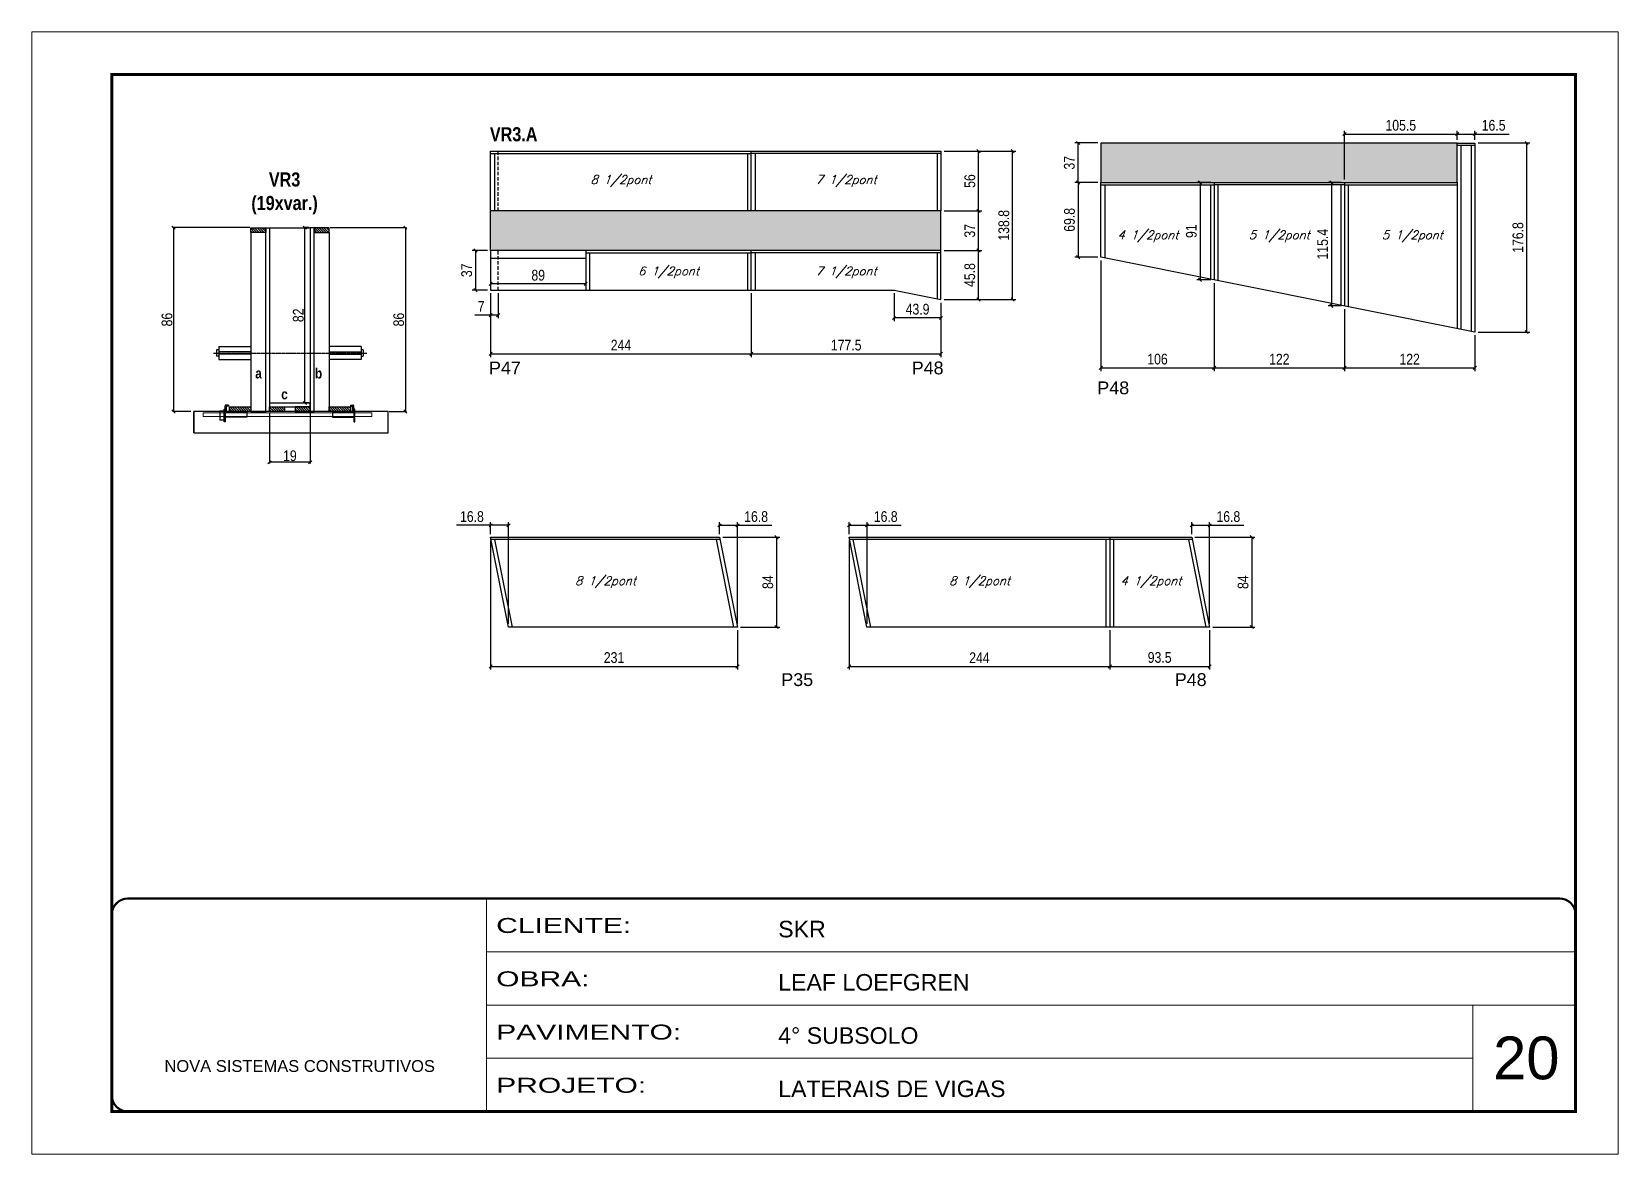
# Model space of a CAD drawing. Extents: x 3309 to 9590, y -2522 to 14608.
# Drawn here: x 8078 to 9563, y 8964 to 10014 of the extents above; entities that cross this region are included whole.
import ezdxf

# ---------------------------------------------------------------- set-up
doc = ezdxf.new("R2010")
doc.units = 0
for name, pattern in [('CONTINUO', [0]), ('DASHED', [0.75, 0.5, -0.25]), ('HIDDEN', [0.375, 0.25, -0.125]), ('HIDDEN2', [4.7625, 3.175, -1.5875])]:
    doc.linetypes.add(name, pattern=pattern)
for name, color, linetype in [('5', 5, 'Continuous'), ('barrote', 251, 'Continuous'), ('COTA', 241, 'Continuous'), ('detalhes', 4, 'Continuous'), ('NOMENCLATURA', 7, 'Continuous'), ('Painéis', 200, 'Continuous'), ('presilha', 1, 'Continuous'), ('SARR_2.2x10', 60, 'Continuous'), ('SARR_2.2x7', 40, 'Continuous'), ('SARR_3.5x7', 81, 'Continuous'), ('TENSOR', 3, 'Continuous'), ('texto', 7, 'Continuous')]:
    doc.layers.add(name, color=color, linetype=linetype)
for name, color, linetype, lineweight in [('CARIMBO', 255, 'Continuous', 9), ('CONCRETO', 251, 'Continuous', 25), ('Folhas', 255, 'Continuous', 9), ('SARRAFO DE PRESSAO', 251, 'DASHED', 9), ('SCO-___-LAJ', 2, 'Continuous', 0)]:
    doc.layers.add(name, color=color, linetype=linetype, lineweight=lineweight)
doc.styles.add('ARIAL', font='arial.ttf')
doc.styles.add('COTA TECNICA', font='techl___.ttf', dxfattribs={"height": 10})
doc.styles.add('COTA TECNICA 2X', font='techl___.ttf', dxfattribs={"height": 10})
doc.styles.add('Romans', font='romans.shx')
doc.styles.get("Standard").update_dxf_attribs({"font": 'arial.ttf'})
doc.styles.add('TECNICA', font='techb___.ttf', dxfattribs={"height": 10})
doc.styles.add('Tecnologia', font='')
doc.styles.get('Tecnologia').set_extended_font_data('Forgotten Futurist')
doc.dimstyles.new('PAINEL', dxfattribs={"dimtxt": 10, "dimasz": 3, "dimexe": 3, "dimexo": 3, "dimgap": 3, "dimtad": 1, "dimdec": 1, "dimzin": 12, "dimdsep": 46, "dimtxsty": 'COTA TECNICA', "dimblk1": 'OBLIQUE', "dimblk2": 'OBLIQUE', "dimsah": 1, "dimcen": 0.9, "dimclrd": 4, "dimclre": 4, "dimclrt": 240, "dimadec": 1, "dimazin": 3, "dimtfac": 1, "dimtdec": 1, "dimtmove": 0, "dimatfit": 3, "dimfxl": 1, "dimtolj": 1, "dimtzin": 12, "dimarcsym": 0})
doc.dimstyles.new('SECAO', dxfattribs={"dimscale": 0.333333, "dimtxt": 5, "dimasz": 9, "dimexe": 3, "dimexo": 3, "dimgap": 3, "dimtad": 1, "dimdec": 1, "dimlfac": 0.5, "dimzin": 12, "dimdsep": 46, "dimtxsty": 'COTA TECNICA 2X', "dimblk1": 'OBLIQUE', "dimblk2": 'OBLIQUE', "dimsah": 1, "dimcen": 0.9, "dimclrd": 4, "dimclre": 4, "dimclrt": 240, "dimadec": 1, "dimazin": 3, "dimtfac": 1, "dimtdec": 1, "dimtmove": 0, "dimatfit": 3, "dimfxl": 1, "dimtolj": 1, "dimtzin": 12, "dimarcsym": 0})
pattern_1 = [(135, (41536.0573, -113853.8887), (-1.122532015, -1.122532015), [])]

msp = doc.modelspace()

# ---------------------------------------------------------------- texts
at = {"layer": '5', "linetype": 'Continuous'}
for s, p in [('P47', (8505.88, 9693.09)), ('P48', (8901.52, 9693.09)), ('P48', (9075.25, 9674.45)), ('P35', (8779.46, 9401.53)), ('P48', (9147.76, 9401.53))]:
    msp.add_text(s, height=12, rotation=359.99996, dxfattribs=at).set_placement(p)
at = {"layer": 'CARIMBO', "style": 'ARIAL'}
msp.add_text('20', height=40, dxfattribs=at).set_placement((9445.73, 9033.7))
at = {"layer": 'detalhes', "style": 'TECNICA'}
for s, p in [('b', (8343.02, 9689.25)), ('a', (8287.04, 9689.26)), ('c', (8311.41, 9669.75))]:
    msp.add_text(s, height=9.6, dxfattribs=at).set_placement(p)
at = {"layer": 'NOMENCLATURA', "style": 'TECNICA'}
msp.add_text('VR3.A', height=13.2, dxfattribs=at).set_placement((8506.69, 9911.1))
at = {"layer": 'NOMENCLATURA', "insert": (8314.52, 9881.98), "char_height": 13.2, "attachment_point": 2, "style": 'TECNICA'}
msp.add_mtext_dynamic_manual_height_columns('VR3\\P(19xvar.)', width=300.2766, gutter_width=1, heights=[0], dxfattribs=at)
at = {"layer": 'texto', "color": 2, "char_height": 8, "attachment_point": 5, "style": 'Romans'}
for s, insert in [('{\\Q19;\\C256;8 1/2pont}', (8629.41, 9873.92)), ('{\\Q19;\\C256;7 1/2pont}', (8840.16, 9873.92)), ('{\\Q19;\\C256;4 1/2pont}', (9122.63, 9822.21)), ('{\\Q19;\\C256;5 1/2pont}', (9245.59, 9822.21)), ('{\\Q19;\\C256;5 1/2pont}', (9370.16, 9822.19)), ('{\\Q19;\\C256;6 1/2pont}', (8673.91, 9788.42)), ('{\\Q19;\\C256;7 1/2pont}', (8840.16, 9788.42)), ('{\\Q19;\\C256;8 1/2pont}', (8614.93, 9498.69)), ('{\\Q19;\\C256;8 1/2pont}', (8965.08, 9498.69)), ('{\\Q19;\\C256;4 1/2pont}', (9125.44, 9498.69))]:
    msp.add_mtext(s, dxfattribs=dict(at, insert=insert))

# ---------------------------------------------------------------- blocks, each defined once
blk = doc.blocks.new('9999999999')
at = {"color": 30, "linetype": 'CONTINUO'}
for p, q in [((98564.6, 34230.2), (98564.6, 34429.4)), ((98564.6, 34379.6), (99584, 34379.6)), ((98564.6, 34329.8), (99488, 34329.8)), ((99584, 34329.8), (99488, 34329.8)), ((99488, 34329.8), (99488, 34230.2)), ((98564.6, 34280), (99488, 34280))]:
    blk.add_line(p, q, dxfattribs=at)
at = {"color": 30, "linetype": 'CONTINUO', "const_width": 2}
blk.add_lwpolyline([(99584, 34230.2), (99584, 34414.4, 0.414214), (99569, 34429.4), (98229, 34429.4, 0.414214), (98214, 34414.4), (98214, 34245.2, 0.414214), (98229, 34230.2), (99584, 34230.2)], format="xyb", dxfattribs=at)
at = {"layer": 'Folhas'}
blk.add_lwpolyline([(98139, 34190.2), (99624, 34190.2), (99624, 35240.2), (98139, 35240.2)], close=True, dxfattribs=at)
at = {"layer": 'Folhas', "color": 30, "const_width": 3}
blk.add_lwpolyline([(98214, 34230.2), (99584, 34230.2), (99584, 35200.2), (98214, 35200.2)], close=True, dxfattribs=at)
at = {"color": 7, "linetype": 'Continuous', "ltscale": 5, "style": 'ARIAL'}
for s, height, p in [('SKR', 15.48, (98837.7, 34393.1)), ('LEAF LOEFGREN', 15.483, (98837.7, 34343.3)), ('4° SUBSOLO', 15.48, (98837.7, 34293.5)), ('NOVA SISTEMAS CONSTRUTIVOS', 11.059, (98263.2, 34267.2)), ('LATERAIS DE VIGAS', 15.483, (98837.7, 34243.7))]:
    blk.add_text(s, height=height, dxfattribs=at).set_placement(p)
at = {"layer": 'Folhas', "color": 7, "style": 'Tecnologia', "width": 1.5}
for s, p in [('CLIENTE:', (98573.7, 34397.2)), ('OBRA:', (98573.7, 34347.3)), ('PAVIMENTO:', (98573.7, 34297.5)), ('PROJETO:', (98573.7, 34247.7))]:
    blk.add_text(s, height=14, dxfattribs=at).set_placement(p)
blk = doc.blocks.new('_Oblique')
at = {"color": 0, "linetype": 'ByBlock', "lineweight": -2}
blk.add_line((-0.5, -0.5), (0.5, 0.5), dxfattribs=at)
blk = doc.blocks.new('*D715')
at = {"layer": 'COTA', "color": 4, "lineweight": -2, "transparency": 16777216}
for p, q in [((8300.5, 9657.3), (8300.5, 9609.8)), ((8338.5, 9657.3), (8338.5, 9609.8)), ((8338.5, 9610.8), (8300.5, 9610.8))]:
    blk.add_line(p, q, dxfattribs=at)
at = {"layer": 'Defpoints', "color": 0, "transparency": 16777216}
for p in [(8300.5, 9658.3), (8338.5, 9658.3), (8300.5, 9610.8)]:
    blk.add_point(p, dxfattribs=at)
at = {"layer": 'COTA', "color": 4, "lineweight": -2, "transparency": 16777216, "xscale": 3, "yscale": 3, "zscale": 3, "rotation": 180}
blk.add_blockref('_Oblique', (8300.5, 9610.8), dxfattribs=at)
at = {"layer": 'COTA', "color": 4, "lineweight": -2, "transparency": 16777216, "xscale": 3, "yscale": 3, "zscale": 3}
blk.add_blockref('_Oblique', (8338.5, 9610.8), dxfattribs=at)
at = {"layer": 'COTA', "color": 240, "transparency": 16777216, "insert": (8319.5, 9616.9), "char_height": 10, "attachment_point": 5, "style": 'COTA TECNICA 2X'}
blk.add_mtext('\\A1;19', dxfattribs=at)
blk = doc.blocks.new('PRESILHA METÁLICA 1')
at = {"layer": 'presilha'}
for p, q in [((0, 13), (6, 13)), ((0, 13), (0, 0)), ((6, 0), (0, 0)), ((6, 15.5), (7.5, 15.5)), ((6, -2.5), (6, 15.5)), ((6, 13), (6, 0)), ((7.5, 10.6), (7.5, 19.9)), ((7.5, 15.5), (7.5, -2.5)), ((37.5, 4.1), (7.5, 4.1)), ((12, 21), (8.6, 21)), ((9, 11.6), (9, 18.9)), ((12, 19.5), (9.6, 19.5)), ((37.5, 11), (9.6, 11)), ((12, 21), (12, 19.5)), ((37.5, 11), (37.5, 4.1)), ((7.5, -2.5), (6, -2.5))]:
    blk.add_line(p, q, dxfattribs=at)
for centre, radius, start, end in [((8.6, 19.9), 1.14, 90, 180), ((9.6, 18.9), 0.57, 90, 180), ((9.6, 11.6), 0.57, 180, 270)]:
    blk.add_arc(centre, radius, start, end, dxfattribs=at)
blk = doc.blocks.new('PRESILHA METÁLICA 2')
at = {"layer": 'presilha'}
for p, q in [((-5.2, 23.5), (-5.2, 22)), ((-5.2, 23.5), (-1.9, 23.5)), ((-0.8, 14.6), (-0.8, 22.4)), ((-30.8, 13.5), (-30.8, 6.6)), ((-30.8, 13.5), (-2.8, 13.5)), ((-30.8, 6.6), (-0.8, 6.6)), ((-5.2, 22), (-2.8, 22)), ((-2.2, 14.1), (-2.2, 21.4)), ((0.8, 18), (-0.8, 18)), ((-0.8, 18), (-0.8, 0)), ((-0.8, 0), (0.8, 0)), ((0.8, 0), (0.8, 18))]:
    blk.add_line(p, q, dxfattribs=at)
for centre, radius, start, end in [((-1.9, 22.4), 1.14, 0, 90), ((-2.8, 21.4), 0.57, 0, 90), ((-2.8, 14.1), 0.57, 270, 0)]:
    blk.add_arc(centre, radius, start, end, dxfattribs=at)
blk = doc.blocks.new('*D716')
at = {"layer": 'COTA', "color": 4, "lineweight": -2, "transparency": 16777216}
for p, q in [((8357.1, 9830.3), (8428.6, 9830.3)), ((8427.6, 9830.3), (8427.6, 9658.3)), ((8412.3, 9658.3), (8428.6, 9658.3))]:
    blk.add_line(p, q, dxfattribs=at)
at = {"layer": 'Defpoints', "color": 0, "transparency": 16777216}
for p in [(8356.1, 9830.3), (8411.3, 9658.3), (8427.6, 9658.3)]:
    blk.add_point(p, dxfattribs=at)
at = {"layer": 'COTA', "color": 4, "lineweight": -2, "transparency": 16777216, "xscale": 3, "yscale": 3, "zscale": 3}
for p, rotation in [((8427.6, 9830.3), 90), ((8427.6, 9658.3), 270)]:
    blk.add_blockref('_Oblique', p, dxfattribs=dict(at, rotation=rotation))
at = {"layer": 'COTA', "color": 240, "transparency": 16777216, "insert": (8421.4, 9744.3), "char_height": 10, "attachment_point": 5, "rotation": 90, "style": 'COTA TECNICA 2X'}
blk.add_mtext('\\A1;86', dxfattribs=at)
blk = doc.blocks.new('*D717')
at = {"layer": 'COTA', "color": 4, "lineweight": -2, "transparency": 16777216}
for p, q in [((8281.9, 9830.3), (8209.6, 9830.3)), ((8210.6, 9830.3), (8210.6, 9658.3)), ((8226.7, 9658.3), (8209.6, 9658.3))]:
    blk.add_line(p, q, dxfattribs=at)
at = {"layer": 'Defpoints', "color": 0, "transparency": 16777216}
for p in [(8282.9, 9830.3), (8210.6, 9658.3), (8227.7, 9658.3)]:
    blk.add_point(p, dxfattribs=at)
at = {"layer": 'COTA', "color": 4, "lineweight": -2, "transparency": 16777216, "xscale": 3, "yscale": 3, "zscale": 3}
for p, rotation in [((8210.6, 9830.3), 90), ((8210.6, 9658.3), 270)]:
    blk.add_blockref('_Oblique', p, dxfattribs=dict(at, rotation=rotation))
at = {"layer": 'COTA', "color": 240, "transparency": 16777216, "insert": (8204.5, 9744.3), "char_height": 10, "attachment_point": 5, "rotation": 90, "style": 'COTA TECNICA 2X'}
blk.add_mtext('\\A1;86', dxfattribs=at)
blk = doc.blocks.new('*D718')
at = {"layer": 'COTA', "color": 4, "lineweight": -2, "transparency": 16777216}
for p, q in [((8337.5, 9830.3), (8332.4, 9830.3)), ((8333.4, 9666.3), (8333.4, 9830.3)), ((8337.5, 9666.3), (8332.4, 9666.3))]:
    blk.add_line(p, q, dxfattribs=at)
at = {"layer": 'Defpoints', "color": 0, "transparency": 16777216}
for p in [(8333.4, 9830.3), (8338.5, 9830.3), (8338.5, 9666.3)]:
    blk.add_point(p, dxfattribs=at)
at = {"layer": 'COTA', "color": 4, "lineweight": -2, "transparency": 16777216, "xscale": 3, "yscale": 3, "zscale": 3}
for p, rotation in [((8333.4, 9830.3), 90), ((8333.4, 9666.3), 270)]:
    blk.add_blockref('_Oblique', p, dxfattribs=dict(at, rotation=rotation))
at = {"layer": 'COTA', "color": 240, "transparency": 16777216, "insert": (8327.4, 9748.3), "char_height": 10, "attachment_point": 5, "rotation": 90, "style": 'COTA TECNICA 2X'}
blk.add_mtext('\\A1;82', dxfattribs=at)
blk = doc.blocks.new('*D724')
at = {"layer": 'COTA', "color": 4, "lineweight": -2, "transparency": 16777216}
for p, q in [((8931.9, 9808.9), (8967.1, 9808.9)), ((8964.1, 9763.1), (8964.1, 9808.9)), ((8931.9, 9763.1), (8967.1, 9763.1))]:
    blk.add_line(p, q, dxfattribs=at)
at = {"layer": 'Defpoints', "color": 0, "transparency": 16777216}
for p in [(8928.9, 9808.9), (8964.1, 9808.9), (8928.9, 9763.1)]:
    blk.add_point(p, dxfattribs=at)
at = {"layer": 'COTA', "color": 4, "lineweight": -2, "transparency": 16777216, "xscale": 3, "yscale": 3, "zscale": 3}
for p, rotation in [((8964.1, 9808.9), 90), ((8964.1, 9763.1), 270)]:
    blk.add_blockref('_Oblique', p, dxfattribs=dict(at, rotation=rotation))
at = {"layer": 'COTA', "color": 240, "transparency": 16777216, "insert": (8955.9, 9786), "char_height": 10, "attachment_point": 5, "rotation": 90, "style": 'COTA TECNICA'}
blk.add_mtext('\\A1;45.8', dxfattribs=at)
blk = doc.blocks.new('*D725')
at = {"layer": 'COTA', "color": 4, "lineweight": -2, "transparency": 16777216}
for p, q in [((8931.9, 9845.9), (8967.1, 9845.9)), ((8964.1, 9808.9), (8964.1, 9845.9)), ((8931.9, 9808.9), (8967.1, 9808.9))]:
    blk.add_line(p, q, dxfattribs=at)
at = {"layer": 'Defpoints', "color": 0, "transparency": 16777216}
for p in [(8928.9, 9845.9), (8964.1, 9845.9), (8928.9, 9808.9)]:
    blk.add_point(p, dxfattribs=at)
at = {"layer": 'COTA', "color": 4, "lineweight": -2, "transparency": 16777216, "xscale": 3, "yscale": 3, "zscale": 3}
for p, rotation in [((8964.1, 9845.9), 90), ((8964.1, 9808.9), 270)]:
    blk.add_blockref('_Oblique', p, dxfattribs=dict(at, rotation=rotation))
at = {"layer": 'COTA', "color": 240, "transparency": 16777216, "insert": (8955.9, 9827.4), "char_height": 10, "attachment_point": 5, "rotation": 90, "style": 'COTA TECNICA'}
blk.add_mtext('\\A1;37', dxfattribs=at)
blk = doc.blocks.new('*D726')
at = {"layer": 'COTA', "color": 4, "lineweight": -2, "transparency": 16777216}
for p, q in [((8931.9, 9901.9), (8967.1, 9901.9)), ((8964.1, 9845.9), (8964.1, 9901.9)), ((8931.9, 9845.9), (8967.1, 9845.9))]:
    blk.add_line(p, q, dxfattribs=at)
at = {"layer": 'Defpoints', "color": 0, "transparency": 16777216}
for p in [(8928.9, 9901.9), (8964.1, 9901.9), (8928.9, 9845.9)]:
    blk.add_point(p, dxfattribs=at)
at = {"layer": 'COTA', "color": 4, "lineweight": -2, "transparency": 16777216, "xscale": 3, "yscale": 3, "zscale": 3}
for p, rotation in [((8964.1, 9901.9), 90), ((8964.1, 9845.9), 270)]:
    blk.add_blockref('_Oblique', p, dxfattribs=dict(at, rotation=rotation))
at = {"layer": 'COTA', "color": 240, "transparency": 16777216, "insert": (8956, 9873.9), "char_height": 10, "attachment_point": 5, "rotation": 90, "style": 'COTA TECNICA'}
blk.add_mtext('\\A1;56', dxfattribs=at)
blk = doc.blocks.new('*D727')
at = {"layer": 'COTA', "color": 4, "lineweight": -2, "transparency": 16777216}
for p, q in [((8931.9, 9901.9), (8999, 9901.9)), ((8996, 9763.1), (8996, 9901.9)), ((8931.9, 9763.1), (8999, 9763.1))]:
    blk.add_line(p, q, dxfattribs=at)
at = {"layer": 'Defpoints', "color": 0, "transparency": 16777216}
for p in [(8928.9, 9901.9), (8996, 9901.9), (8928.9, 9763.1)]:
    blk.add_point(p, dxfattribs=at)
at = {"layer": 'COTA', "color": 4, "lineweight": -2, "transparency": 16777216, "xscale": 3, "yscale": 3, "zscale": 3}
for p, rotation in [((8996, 9901.9), 90), ((8996, 9763.1), 270)]:
    blk.add_blockref('_Oblique', p, dxfattribs=dict(at, rotation=rotation))
at = {"layer": 'COTA', "color": 240, "transparency": 16777216, "insert": (8987.8, 9832.5), "char_height": 10, "attachment_point": 5, "rotation": 90, "style": 'COTA TECNICA'}
blk.add_mtext('\\A1;138.8', dxfattribs=at)
blk = doc.blocks.new('*D744')
at = {"layer": 'COTA', "color": 4, "lineweight": -2, "transparency": 16777216}
for p, q in [((8507.4, 9537.7), (8507.4, 9416.9)), ((8738.4, 9453.7), (8738.4, 9416.9)), ((8507.4, 9419.9), (8738.4, 9419.9))]:
    blk.add_line(p, q, dxfattribs=at)
at = {"layer": 'Defpoints', "color": 0, "transparency": 16777216}
for p in [(8507.4, 9540.7), (8738.4, 9456.7), (8738.4, 9419.9)]:
    blk.add_point(p, dxfattribs=at)
at = {"layer": 'COTA', "color": 4, "lineweight": -2, "transparency": 16777216, "xscale": 3, "yscale": 3, "zscale": 3, "rotation": 180}
blk.add_blockref('_Oblique', (8507.4, 9419.9), dxfattribs=at)
at = {"layer": 'COTA', "color": 4, "lineweight": -2, "transparency": 16777216, "xscale": 3, "yscale": 3, "zscale": 3}
blk.add_blockref('_Oblique', (8738.4, 9419.9), dxfattribs=at)
at = {"layer": 'COTA', "color": 240, "transparency": 16777216, "insert": (8622.9, 9428.1), "char_height": 10, "attachment_point": 5, "style": 'COTA TECNICA'}
blk.add_mtext('\\A1;231', dxfattribs=at)
blk = doc.blocks.new('*D745')
at = {"layer": 'COTA', "color": 4, "lineweight": -2, "transparency": 16777216}
for p, q in [((8842.9, 9537.7), (8842.9, 9416.9)), ((9086.9, 9453.7), (9086.9, 9416.9)), ((8842.9, 9419.9), (9086.9, 9419.9))]:
    blk.add_line(p, q, dxfattribs=at)
at = {"layer": 'Defpoints', "color": 0, "transparency": 16777216}
for p in [(8842.9, 9540.7), (9086.9, 9456.7), (9086.9, 9419.9)]:
    blk.add_point(p, dxfattribs=at)
at = {"layer": 'COTA', "color": 4, "lineweight": -2, "transparency": 16777216, "xscale": 3, "yscale": 3, "zscale": 3, "rotation": 180}
blk.add_blockref('_Oblique', (8842.9, 9419.9), dxfattribs=at)
at = {"layer": 'COTA', "color": 4, "lineweight": -2, "transparency": 16777216, "xscale": 3, "yscale": 3, "zscale": 3}
blk.add_blockref('_Oblique', (9086.9, 9419.9), dxfattribs=at)
at = {"layer": 'COTA', "color": 240, "transparency": 16777216, "insert": (8964.9, 9428), "char_height": 10, "attachment_point": 5, "style": 'COTA TECNICA'}
blk.add_mtext('\\A1;244', dxfattribs=at)
blk = doc.blocks.new('*D746')
at = {"layer": 'COTA', "color": 4, "lineweight": -2, "transparency": 16777216}
for p, q in [((9086.9, 9453.7), (9086.9, 9416.9)), ((9180.4, 9453.7), (9180.4, 9416.9)), ((9086.9, 9419.9), (9180.4, 9419.9))]:
    blk.add_line(p, q, dxfattribs=at)
at = {"layer": 'Defpoints', "color": 0, "transparency": 16777216}
for p in [(9086.9, 9456.7), (9180.4, 9456.7), (9180.4, 9419.9)]:
    blk.add_point(p, dxfattribs=at)
at = {"layer": 'COTA', "color": 4, "lineweight": -2, "transparency": 16777216, "xscale": 3, "yscale": 3, "zscale": 3, "rotation": 180}
blk.add_blockref('_Oblique', (9086.9, 9419.9), dxfattribs=at)
at = {"layer": 'COTA', "color": 4, "lineweight": -2, "transparency": 16777216, "xscale": 3, "yscale": 3, "zscale": 3}
blk.add_blockref('_Oblique', (9180.4, 9419.9), dxfattribs=at)
at = {"layer": 'COTA', "color": 240, "transparency": 16777216, "insert": (9133.6, 9428.2), "char_height": 10, "attachment_point": 5, "style": 'COTA TECNICA'}
blk.add_mtext('\\A1;93.5', dxfattribs=at)
blk = doc.blocks.new('*D747')
at = {"layer": 'COTA', "color": 4, "lineweight": -2, "transparency": 16777216}
for p, q in [((9166.6, 9540.7), (9222.8, 9540.7)), ((9219.8, 9540.7), (9219.8, 9456.7)), ((9183.4, 9456.7), (9222.8, 9456.7))]:
    blk.add_line(p, q, dxfattribs=at)
at = {"layer": 'Defpoints', "color": 0, "transparency": 16777216}
for p in [(9163.6, 9540.7), (9180.4, 9456.7), (9219.8, 9456.7)]:
    blk.add_point(p, dxfattribs=at)
at = {"layer": 'COTA', "color": 4, "lineweight": -2, "transparency": 16777216, "xscale": 3, "yscale": 3, "zscale": 3}
for p, rotation in [((9219.8, 9540.7), 90), ((9219.8, 9456.7), 270)]:
    blk.add_blockref('_Oblique', p, dxfattribs=dict(at, rotation=rotation))
at = {"layer": 'COTA', "color": 240, "transparency": 16777216, "insert": (9211.7, 9498.7), "char_height": 10, "attachment_point": 5, "rotation": 90, "style": 'COTA TECNICA'}
blk.add_mtext('\\A1;84', dxfattribs=at)
blk = doc.blocks.new('*D748')
at = {"layer": 'COTA', "color": 4, "lineweight": -2, "transparency": 16777216}
for p, q in [((8842.9, 9543.7), (8842.9, 9554.9)), ((8842.9, 9551.9), (8859.7, 9551.9)), ((8859.7, 9459.7), (8859.7, 9554.9)), ((8859.7, 9551.9), (8891.7, 9551.9))]:
    blk.add_line(p, q, dxfattribs=at)
at = {"layer": 'Defpoints', "color": 0, "transparency": 16777216}
for p in [(8859.7, 9551.9), (8842.9, 9540.7), (8859.7, 9456.7)]:
    blk.add_point(p, dxfattribs=at)
at = {"layer": 'COTA', "color": 4, "lineweight": -2, "transparency": 16777216, "xscale": 3, "yscale": 3, "zscale": 3, "rotation": 180}
blk.add_blockref('_Oblique', (8842.9, 9551.9), dxfattribs=at)
at = {"layer": 'COTA', "color": 4, "lineweight": -2, "transparency": 16777216, "xscale": 3, "yscale": 3, "zscale": 3}
blk.add_blockref('_Oblique', (8859.7, 9551.9), dxfattribs=at)
at = {"layer": 'COTA', "color": 240, "transparency": 16777216, "insert": (8877.2, 9560), "char_height": 10, "attachment_point": 5, "style": 'COTA TECNICA'}
blk.add_mtext('\\A1;16.8', dxfattribs=at)
blk = doc.blocks.new('*D749')
at = {"layer": 'COTA', "color": 4, "lineweight": -2, "transparency": 16777216}
for p, q in [((9163.6, 9543.7), (9163.6, 9554.9)), ((9163.6, 9551.9), (9180.4, 9551.9)), ((9180.4, 9459.7), (9180.4, 9554.9)), ((9180.4, 9551.9), (9212.5, 9551.9))]:
    blk.add_line(p, q, dxfattribs=at)
at = {"layer": 'Defpoints', "color": 0, "transparency": 16777216}
for p in [(9180.4, 9551.9), (9163.6, 9540.7), (9180.4, 9456.7)]:
    blk.add_point(p, dxfattribs=at)
at = {"layer": 'COTA', "color": 4, "lineweight": -2, "transparency": 16777216, "xscale": 3, "yscale": 3, "zscale": 3, "rotation": 180}
blk.add_blockref('_Oblique', (9163.6, 9551.9), dxfattribs=at)
at = {"layer": 'COTA', "color": 4, "lineweight": -2, "transparency": 16777216, "xscale": 3, "yscale": 3, "zscale": 3}
blk.add_blockref('_Oblique', (9180.4, 9551.9), dxfattribs=at)
at = {"layer": 'COTA', "color": 240, "transparency": 16777216, "insert": (9197.9, 9560), "char_height": 10, "attachment_point": 5, "style": 'COTA TECNICA'}
blk.add_mtext('\\A1;16.8', dxfattribs=at)
blk = doc.blocks.new('*D750')
at = {"layer": 'COTA', "color": 4, "lineweight": -2, "transparency": 16777216}
for p, q in [((8721.6, 9543.7), (8721.6, 9554.9)), ((8721.6, 9551.9), (8738.4, 9551.9)), ((8738.4, 9459.7), (8738.4, 9554.9)), ((8738.4, 9551.9), (8770.5, 9551.9))]:
    blk.add_line(p, q, dxfattribs=at)
at = {"layer": 'Defpoints', "color": 0, "transparency": 16777216}
for p in [(8738.4, 9551.9), (8721.6, 9540.7), (8738.4, 9456.7)]:
    blk.add_point(p, dxfattribs=at)
at = {"layer": 'COTA', "color": 4, "lineweight": -2, "transparency": 16777216, "xscale": 3, "yscale": 3, "zscale": 3, "rotation": 180}
blk.add_blockref('_Oblique', (8721.6, 9551.9), dxfattribs=at)
at = {"layer": 'COTA', "color": 4, "lineweight": -2, "transparency": 16777216, "xscale": 3, "yscale": 3, "zscale": 3}
blk.add_blockref('_Oblique', (8738.4, 9551.9), dxfattribs=at)
at = {"layer": 'COTA', "color": 240, "transparency": 16777216, "insert": (8755.9, 9560), "char_height": 10, "attachment_point": 5, "style": 'COTA TECNICA'}
blk.add_mtext('\\A1;16.8', dxfattribs=at)
blk = doc.blocks.new('*D751')
at = {"layer": 'COTA', "color": 4, "lineweight": -2, "transparency": 16777216}
for p, q in [((8507.4, 9551.9), (8475.3, 9551.9)), ((8507.4, 9543.7), (8507.4, 9554.9)), ((8524.2, 9551.9), (8507.4, 9551.9)), ((8524.2, 9459.7), (8524.2, 9554.9))]:
    blk.add_line(p, q, dxfattribs=at)
at = {"layer": 'Defpoints', "color": 0, "transparency": 16777216}
for p in [(8507.4, 9551.9), (8507.4, 9540.7), (8524.2, 9456.7)]:
    blk.add_point(p, dxfattribs=at)
at = {"layer": 'COTA', "color": 4, "lineweight": -2, "transparency": 16777216, "xscale": 3, "yscale": 3, "zscale": 3, "rotation": 180}
blk.add_blockref('_Oblique', (8507.4, 9551.9), dxfattribs=at)
at = {"layer": 'COTA', "color": 4, "lineweight": -2, "transparency": 16777216, "xscale": 3, "yscale": 3, "zscale": 3}
blk.add_blockref('_Oblique', (8524.2, 9551.9), dxfattribs=at)
at = {"layer": 'COTA', "color": 240, "transparency": 16777216, "insert": (8489.9, 9560), "char_height": 10, "attachment_point": 5, "style": 'COTA TECNICA'}
blk.add_mtext('\\A1;16.8', dxfattribs=at)
blk = doc.blocks.new('*D823')
at = {"layer": 'COTA', "color": 4, "lineweight": -2, "transparency": 16777216}
for p, q in [((8724.6, 9540.7), (8778, 9540.7)), ((8775, 9540.7), (8775, 9456.7)), ((8741.4, 9456.7), (8778, 9456.7))]:
    blk.add_line(p, q, dxfattribs=at)
at = {"layer": 'Defpoints', "color": 0, "transparency": 16777216}
for p in [(8721.6, 9540.7), (8738.4, 9456.7), (8775, 9456.7)]:
    blk.add_point(p, dxfattribs=at)
at = {"layer": 'COTA', "color": 4, "lineweight": -2, "transparency": 16777216, "xscale": 3, "yscale": 3, "zscale": 3}
for p, rotation in [((8775, 9540.7), 90), ((8775, 9456.7), 270)]:
    blk.add_blockref('_Oblique', p, dxfattribs=dict(at, rotation=rotation))
at = {"layer": 'COTA', "color": 240, "transparency": 16777216, "insert": (8766.9, 9498.7), "char_height": 10, "attachment_point": 5, "rotation": 90, "style": 'COTA TECNICA'}
blk.add_mtext('\\A1;84', dxfattribs=at)
blk = doc.blocks.new('*D830')
at = {"layer": 'COTA', "color": 4, "lineweight": -2, "transparency": 16777216}
for p, q in [((9181.6, 9872.5), (9168.4, 9872.5)), ((9171.4, 9872.5), (9171.4, 9781.5)), ((9181.6, 9781.5), (9168.4, 9781.5))]:
    blk.add_line(p, q, dxfattribs=at)
at = {"layer": 'Defpoints', "color": 0, "transparency": 16777216}
for p in [(9184.6, 9872.5), (9171.4, 9781.5), (9184.6, 9781.5)]:
    blk.add_point(p, dxfattribs=at)
at = {"layer": 'COTA', "color": 4, "lineweight": -2, "transparency": 16777216, "xscale": 3, "yscale": 3, "zscale": 3}
for p, rotation in [((9171.4, 9872.5), 90), ((9171.4, 9781.5), 270)]:
    blk.add_blockref('_Oblique', p, dxfattribs=dict(at, rotation=rotation))
at = {"layer": 'COTA', "color": 240, "transparency": 16777216, "insert": (9163.3, 9827), "char_height": 10, "attachment_point": 5, "rotation": 90, "style": 'COTA TECNICA'}
blk.add_mtext('\\A1;91', dxfattribs=at)
blk = doc.blocks.new('*D831')
at = {"layer": 'COTA', "color": 4, "lineweight": -2, "transparency": 16777216}
for p, q in [((9303.6, 9872.5), (9291.3, 9872.5)), ((9294.3, 9872.5), (9294.3, 9757.1)), ((9303.6, 9757.1), (9291.3, 9757.1))]:
    blk.add_line(p, q, dxfattribs=at)
at = {"layer": 'Defpoints', "color": 0, "transparency": 16777216}
for p in [(9306.6, 9872.5), (9294.3, 9757.1), (9306.6, 9757.1)]:
    blk.add_point(p, dxfattribs=at)
at = {"layer": 'COTA', "color": 4, "lineweight": -2, "transparency": 16777216, "xscale": 3, "yscale": 3, "zscale": 3}
for p, rotation in [((9294.3, 9872.5), 90), ((9294.3, 9757.1), 270)]:
    blk.add_blockref('_Oblique', p, dxfattribs=dict(at, rotation=rotation))
at = {"layer": 'COTA', "color": 240, "transparency": 16777216, "insert": (9286.2, 9814.8), "char_height": 10, "attachment_point": 5, "rotation": 90, "style": 'COTA TECNICA'}
blk.add_mtext('\\A1;115.4', dxfattribs=at)
blk = doc.blocks.new('*D832')
at = {"layer": 'COTA', "color": 4, "lineweight": -2, "transparency": 16777216}
for p, q in [((9078.6, 9799.7), (9078.6, 9696.2)), ((9184.6, 9778.5), (9184.6, 9696.2)), ((9078.6, 9699.2), (9184.6, 9699.2))]:
    blk.add_line(p, q, dxfattribs=at)
at = {"layer": 'Defpoints', "color": 0, "transparency": 16777216}
for p in [(9078.6, 9802.7), (9184.6, 9781.5), (9184.6, 9699.2)]:
    blk.add_point(p, dxfattribs=at)
at = {"layer": 'COTA', "color": 4, "lineweight": -2, "transparency": 16777216, "xscale": 3, "yscale": 3, "zscale": 3, "rotation": 180}
blk.add_blockref('_Oblique', (9078.6, 9699.2), dxfattribs=at)
at = {"layer": 'COTA', "color": 4, "lineweight": -2, "transparency": 16777216, "xscale": 3, "yscale": 3, "zscale": 3}
blk.add_blockref('_Oblique', (9184.6, 9699.2), dxfattribs=at)
at = {"layer": 'COTA', "color": 240, "transparency": 16777216, "insert": (9131.6, 9707.3), "char_height": 10, "attachment_point": 5, "style": 'COTA TECNICA'}
blk.add_mtext('\\A1;106', dxfattribs=at)
blk = doc.blocks.new('*D833')
at = {"layer": 'COTA', "color": 4, "lineweight": -2, "transparency": 16777216}
for p, q in [((9184.6, 9778.5), (9184.6, 9696.2)), ((9306.6, 9754.1), (9306.6, 9696.2)), ((9184.6, 9699.2), (9306.6, 9699.2))]:
    blk.add_line(p, q, dxfattribs=at)
at = {"layer": 'Defpoints', "color": 0, "transparency": 16777216}
for p in [(9184.6, 9781.5), (9306.6, 9757.1), (9306.6, 9699.2)]:
    blk.add_point(p, dxfattribs=at)
at = {"layer": 'COTA', "color": 4, "lineweight": -2, "transparency": 16777216, "xscale": 3, "yscale": 3, "zscale": 3, "rotation": 180}
blk.add_blockref('_Oblique', (9184.6, 9699.2), dxfattribs=at)
at = {"layer": 'COTA', "color": 4, "lineweight": -2, "transparency": 16777216, "xscale": 3, "yscale": 3, "zscale": 3}
blk.add_blockref('_Oblique', (9306.6, 9699.2), dxfattribs=at)
at = {"layer": 'COTA', "color": 240, "transparency": 16777216, "insert": (9245.6, 9707.3), "char_height": 10, "attachment_point": 5, "style": 'COTA TECNICA'}
blk.add_mtext('\\A1;122', dxfattribs=at)
blk = doc.blocks.new('*D834')
at = {"layer": 'COTA', "color": 4, "lineweight": -2, "transparency": 16777216}
for p, q in [((9306.6, 9754.1), (9306.6, 9696.2)), ((9428.6, 9729.7), (9428.6, 9696.2)), ((9306.6, 9699.2), (9428.6, 9699.2))]:
    blk.add_line(p, q, dxfattribs=at)
at = {"layer": 'Defpoints', "color": 0, "transparency": 16777216}
for p in [(9306.6, 9757.1), (9428.6, 9732.7), (9428.6, 9699.2)]:
    blk.add_point(p, dxfattribs=at)
at = {"layer": 'COTA', "color": 4, "lineweight": -2, "transparency": 16777216, "xscale": 3, "yscale": 3, "zscale": 3, "rotation": 180}
blk.add_blockref('_Oblique', (9306.6, 9699.2), dxfattribs=at)
at = {"layer": 'COTA', "color": 4, "lineweight": -2, "transparency": 16777216, "xscale": 3, "yscale": 3, "zscale": 3}
blk.add_blockref('_Oblique', (9428.6, 9699.2), dxfattribs=at)
at = {"layer": 'COTA', "color": 240, "transparency": 16777216, "insert": (9367.6, 9707.3), "char_height": 10, "attachment_point": 5, "style": 'COTA TECNICA'}
blk.add_mtext('\\A1;122', dxfattribs=at)
blk = doc.blocks.new('*D835')
at = {"layer": 'COTA', "color": 4, "lineweight": -2, "transparency": 16777216}
for p, q in [((9431.6, 9909.5), (9480.1, 9909.5)), ((9477.1, 9909.5), (9477.1, 9732.7)), ((9431.6, 9732.7), (9480.1, 9732.7))]:
    blk.add_line(p, q, dxfattribs=at)
at = {"layer": 'Defpoints', "color": 0, "transparency": 16777216}
for p in [(9428.6, 9909.5), (9428.6, 9732.7), (9477.1, 9732.7)]:
    blk.add_point(p, dxfattribs=at)
at = {"layer": 'COTA', "color": 4, "lineweight": -2, "transparency": 16777216, "xscale": 3, "yscale": 3, "zscale": 3}
for p, rotation in [((9477.1, 9909.5), 90), ((9477.1, 9732.7), 270)]:
    blk.add_blockref('_Oblique', p, dxfattribs=dict(at, rotation=rotation))
at = {"layer": 'COTA', "color": 240, "transparency": 16777216, "insert": (9469, 9821.1), "char_height": 10, "attachment_point": 5, "rotation": 90, "style": 'COTA TECNICA'}
blk.add_mtext('\\A1;176.8', dxfattribs=at)
blk = doc.blocks.new('*D837')
at = {"layer": 'COTA', "color": 4, "lineweight": -2, "transparency": 16777216}
for p, q in [((9075.6, 9872.5), (9054.3, 9872.5)), ((9057.3, 9872.5), (9057.3, 9802.7)), ((9075.6, 9802.7), (9054.3, 9802.7))]:
    blk.add_line(p, q, dxfattribs=at)
at = {"layer": 'Defpoints', "color": 0, "transparency": 16777216}
for p in [(9078.6, 9872.5), (9057.3, 9802.7), (9078.6, 9802.7)]:
    blk.add_point(p, dxfattribs=at)
at = {"layer": 'COTA', "color": 4, "lineweight": -2, "transparency": 16777216, "xscale": 3, "yscale": 3, "zscale": 3}
for p, rotation in [((9057.3, 9872.5), 90), ((9057.3, 9802.7), 270)]:
    blk.add_blockref('_Oblique', p, dxfattribs=dict(at, rotation=rotation))
at = {"layer": 'COTA', "color": 240, "transparency": 16777216, "insert": (9049.2, 9837.6), "char_height": 10, "attachment_point": 5, "rotation": 90, "style": 'COTA TECNICA'}
blk.add_mtext('\\A1;69.8', dxfattribs=at)
blk = doc.blocks.new('*D838')
at = {"layer": 'COTA', "color": 4, "lineweight": -2, "transparency": 16777216}
for p, q in [((9075.6, 9909.5), (9054.3, 9909.5)), ((9057.3, 9872.5), (9057.3, 9909.5)), ((9075.6, 9872.5), (9054.3, 9872.5))]:
    blk.add_line(p, q, dxfattribs=at)
at = {"layer": 'Defpoints', "color": 0, "transparency": 16777216}
for p in [(9057.3, 9909.5), (9078.6, 9909.5), (9078.6, 9872.5)]:
    blk.add_point(p, dxfattribs=at)
at = {"layer": 'COTA', "color": 4, "lineweight": -2, "transparency": 16777216, "xscale": 3, "yscale": 3, "zscale": 3}
for p, rotation in [((9057.3, 9909.5), 90), ((9057.3, 9872.5), 270)]:
    blk.add_blockref('_Oblique', p, dxfattribs=dict(at, rotation=rotation))
at = {"layer": 'COTA', "color": 240, "transparency": 16777216, "insert": (9049.1, 9891), "char_height": 10, "attachment_point": 5, "rotation": 90, "style": 'COTA TECNICA'}
blk.add_mtext('\\A1;37', dxfattribs=at)
blk = doc.blocks.new('*D839')
at = {"layer": 'COTA', "color": 4, "lineweight": -2, "transparency": 16777216}
for p, q in [((9306.6, 9875.5), (9306.6, 9920.9)), ((9412.1, 9912.5), (9412.1, 9920.9)), ((9306.6, 9917.9), (9412.1, 9917.9))]:
    blk.add_line(p, q, dxfattribs=at)
at = {"layer": 'Defpoints', "color": 0, "transparency": 16777216}
for p in [(9412.1, 9917.9), (9412.1, 9909.5), (9306.6, 9872.5)]:
    blk.add_point(p, dxfattribs=at)
at = {"layer": 'COTA', "color": 4, "lineweight": -2, "transparency": 16777216, "xscale": 3, "yscale": 3, "zscale": 3, "rotation": 180}
blk.add_blockref('_Oblique', (9306.6, 9917.9), dxfattribs=at)
at = {"layer": 'COTA', "color": 4, "lineweight": -2, "transparency": 16777216, "xscale": 3, "yscale": 3, "zscale": 3}
blk.add_blockref('_Oblique', (9412.1, 9917.9), dxfattribs=at)
at = {"layer": 'COTA', "color": 240, "transparency": 16777216, "insert": (9359.3, 9926), "char_height": 10, "attachment_point": 5, "style": 'COTA TECNICA'}
blk.add_mtext('\\A1;105.5', dxfattribs=at)
blk = doc.blocks.new('*D840')
at = {"layer": 'COTA', "color": 4, "lineweight": -2, "transparency": 16777216}
for p, q in [((9412.1, 9912.5), (9412.1, 9920.9)), ((9428.6, 9912.5), (9428.6, 9920.9)), ((9412.1, 9917.9), (9428.6, 9917.9)), ((9428.6, 9917.9), (9460.9, 9917.9))]:
    blk.add_line(p, q, dxfattribs=at)
at = {"layer": 'Defpoints', "color": 0, "transparency": 16777216}
for p in [(9412.1, 9909.5), (9428.6, 9917.9), (9428.6, 9909.5)]:
    blk.add_point(p, dxfattribs=at)
at = {"layer": 'COTA', "color": 4, "lineweight": -2, "transparency": 16777216, "xscale": 3, "yscale": 3, "zscale": 3, "rotation": 180}
blk.add_blockref('_Oblique', (9412.1, 9917.9), dxfattribs=at)
at = {"layer": 'COTA', "color": 4, "lineweight": -2, "transparency": 16777216, "xscale": 3, "yscale": 3, "zscale": 3}
blk.add_blockref('_Oblique', (9428.6, 9917.9), dxfattribs=at)
at = {"layer": 'COTA', "color": 240, "transparency": 16777216, "insert": (9446.2, 9926), "char_height": 10, "attachment_point": 5, "style": 'COTA TECNICA'}
blk.add_mtext('\\A1;16.5', dxfattribs=at)
blk = doc.blocks.new('*D842')
at = {"layer": 'COTA', "color": 4, "lineweight": -2, "transparency": 16777216}
for p, q in [((8507.4, 9768.9), (8507.4, 9745.5)), ((8514.4, 9768.9), (8514.4, 9745.5)), ((8507.4, 9748.5), (8492.7, 9748.5)), ((8514.4, 9748.5), (8507.4, 9748.5))]:
    blk.add_line(p, q, dxfattribs=at)
at = {"layer": 'Defpoints', "color": 0, "transparency": 16777216}
for p in [(8507.4, 9771.9), (8514.4, 9771.9), (8507.4, 9748.5)]:
    blk.add_point(p, dxfattribs=at)
at = {"layer": 'COTA', "color": 4, "lineweight": -2, "transparency": 16777216, "xscale": 3, "yscale": 3, "zscale": 3, "rotation": 180}
blk.add_blockref('_Oblique', (8507.4, 9748.5), dxfattribs=at)
at = {"layer": 'COTA', "color": 4, "lineweight": -2, "transparency": 16777216, "xscale": 3, "yscale": 3, "zscale": 3}
blk.add_blockref('_Oblique', (8514.4, 9748.5), dxfattribs=at)
at = {"layer": 'COTA', "color": 240, "transparency": 16777216, "insert": (8498.5, 9756.6), "char_height": 10, "attachment_point": 5, "style": 'COTA TECNICA'}
blk.add_mtext('\\A1;7', dxfattribs=at)
blk = doc.blocks.new('*D841')
at = {"layer": 'COTA', "color": 4, "lineweight": -2, "transparency": 16777216}
for p, q in [((8507.4, 9768.9), (8507.4, 9709.3)), ((8751.4, 9768.9), (8751.4, 9709.3)), ((8507.4, 9712.3), (8751.4, 9712.3))]:
    blk.add_line(p, q, dxfattribs=at)
at = {"layer": 'Defpoints', "color": 0, "transparency": 16777216}
for p in [(8507.4, 9771.9), (8751.4, 9771.9), (8751.4, 9712.3)]:
    blk.add_point(p, dxfattribs=at)
at = {"layer": 'COTA', "color": 4, "lineweight": -2, "transparency": 16777216, "xscale": 3, "yscale": 3, "zscale": 3, "rotation": 180}
blk.add_blockref('_Oblique', (8507.4, 9712.3), dxfattribs=at)
at = {"layer": 'COTA', "color": 4, "lineweight": -2, "transparency": 16777216, "xscale": 3, "yscale": 3, "zscale": 3}
blk.add_blockref('_Oblique', (8751.4, 9712.3), dxfattribs=at)
at = {"layer": 'COTA', "color": 240, "transparency": 16777216, "insert": (8629.4, 9720.4), "char_height": 10, "attachment_point": 5, "style": 'COTA TECNICA'}
blk.add_mtext('\\A1;244', dxfattribs=at)
blk = doc.blocks.new('*D843')
at = {"layer": 'COTA', "color": 4, "lineweight": -2, "transparency": 16777216}
for p, q in [((8596.4, 9786.3), (8596.4, 9774.7)), ((8507.4, 9784.2), (8507.4, 9774.7)), ((8596.4, 9777.7), (8507.4, 9777.7))]:
    blk.add_line(p, q, dxfattribs=at)
at = {"layer": 'Defpoints', "color": 0, "transparency": 16777216}
for p in [(8507.4, 9787.2), (8596.4, 9789.3), (8507.4, 9777.7)]:
    blk.add_point(p, dxfattribs=at)
at = {"layer": 'COTA', "color": 4, "lineweight": -2, "transparency": 16777216, "xscale": 3, "yscale": 3, "zscale": 3, "rotation": 180}
blk.add_blockref('_Oblique', (8507.4, 9777.7), dxfattribs=at)
at = {"layer": 'COTA', "color": 4, "lineweight": -2, "transparency": 16777216, "xscale": 3, "yscale": 3, "zscale": 3}
blk.add_blockref('_Oblique', (8596.4, 9777.7), dxfattribs=at)
at = {"layer": 'COTA', "color": 240, "transparency": 16777216, "insert": (8551.9, 9785.8), "char_height": 10, "attachment_point": 5, "style": 'COTA TECNICA'}
blk.add_mtext('\\A1;89', dxfattribs=at)
blk = doc.blocks.new('*D844')
at = {"layer": 'COTA', "color": 4, "lineweight": -2, "transparency": 16777216}
for p, q in [((8751.4, 9768.9), (8751.4, 9709.3)), ((8928.9, 9760.1), (8928.9, 9709.3)), ((8751.4, 9712.3), (8928.9, 9712.3))]:
    blk.add_line(p, q, dxfattribs=at)
at = {"layer": 'Defpoints', "color": 0, "transparency": 16777216}
for p in [(8751.4, 9771.9), (8928.9, 9763.1), (8928.9, 9712.3)]:
    blk.add_point(p, dxfattribs=at)
at = {"layer": 'COTA', "color": 4, "lineweight": -2, "transparency": 16777216, "xscale": 3, "yscale": 3, "zscale": 3, "rotation": 180}
blk.add_blockref('_Oblique', (8751.4, 9712.3), dxfattribs=at)
at = {"layer": 'COTA', "color": 4, "lineweight": -2, "transparency": 16777216, "xscale": 3, "yscale": 3, "zscale": 3}
blk.add_blockref('_Oblique', (8928.9, 9712.3), dxfattribs=at)
at = {"layer": 'COTA', "color": 240, "transparency": 16777216, "insert": (8840.2, 9720.4), "char_height": 10, "attachment_point": 5, "style": 'COTA TECNICA'}
blk.add_mtext('\\A1;177.5', dxfattribs=at)
blk = doc.blocks.new('*D845')
at = {"layer": 'COTA', "color": 4, "lineweight": -2, "transparency": 16777216}
for p, q in [((8504.4, 9808.9), (8490.2, 9808.9)), ((8493.2, 9808.9), (8493.2, 9771.9)), ((8504.4, 9771.9), (8490.2, 9771.9))]:
    blk.add_line(p, q, dxfattribs=at)
at = {"layer": 'Defpoints', "color": 0, "transparency": 16777216}
for p in [(8507.4, 9808.9), (8493.2, 9771.9), (8507.4, 9771.9)]:
    blk.add_point(p, dxfattribs=at)
at = {"layer": 'COTA', "color": 4, "lineweight": -2, "transparency": 16777216, "xscale": 3, "yscale": 3, "zscale": 3}
for p, rotation in [((8493.2, 9808.9), 90), ((8493.2, 9771.9), 270)]:
    blk.add_blockref('_Oblique', p, dxfattribs=dict(at, rotation=rotation))
at = {"layer": 'COTA', "color": 240, "transparency": 16777216, "insert": (8485, 9790.4), "char_height": 10, "attachment_point": 5, "rotation": 90, "style": 'COTA TECNICA'}
blk.add_mtext('\\A1;37', dxfattribs=at)
blk = doc.blocks.new('*D846')
at = {"layer": 'COTA', "color": 4, "lineweight": -2, "transparency": 16777216}
for p, q in [((8885, 9768.9), (8885, 9742.8)), ((8928.9, 9760.1), (8928.9, 9742.8)), ((8928.9, 9745.8), (8885, 9745.8))]:
    blk.add_line(p, q, dxfattribs=at)
at = {"layer": 'Defpoints', "color": 0, "transparency": 16777216}
for p in [(8885, 9771.9), (8928.9, 9763.1), (8885, 9745.8)]:
    blk.add_point(p, dxfattribs=at)
at = {"layer": 'COTA', "color": 4, "lineweight": -2, "transparency": 16777216, "xscale": 3, "yscale": 3, "zscale": 3, "rotation": 180}
blk.add_blockref('_Oblique', (8885, 9745.8), dxfattribs=at)
at = {"layer": 'COTA', "color": 4, "lineweight": -2, "transparency": 16777216, "xscale": 3, "yscale": 3, "zscale": 3}
blk.add_blockref('_Oblique', (8928.9, 9745.8), dxfattribs=at)
at = {"layer": 'COTA', "color": 240, "transparency": 16777216, "insert": (8907, 9754), "char_height": 10, "attachment_point": 5, "style": 'COTA TECNICA'}
blk.add_mtext('\\A1;43.9', dxfattribs=at)

# ---------------------------------------------------------------- dimensions: what is measured, and where the dimension line sits
at = {"layer": 'COTA'}
for base, p1, p2, picture, middle in [((9412.09, 9917.85), (9306.59, 9872.47), (9412.09, 9909.47), '*D839', (9359.34, 9925.96)), ((9428.59, 9917.85), (9412.09, 9909.47), (9428.59, 9909.47), '*D840', (9446.25, 9925.96)), ((9184.59, 9699.22), (9078.59, 9802.69), (9184.59, 9781.49), '*D832', (9131.59, 9707.32)), ((8507.41, 9777.73), (8596.41, 9789.33), (8507.41, 9787.21), '*D843', (8551.91, 9785.84)), ((8751.41, 9712.29), (8507.41, 9771.92), (8751.41, 9771.92), '*D841', (8629.41, 9720.36)), ((8928.91, 9712.29), (8751.41, 9771.92), (8928.91, 9763.14), '*D844', (8840.16, 9720.4)), ((8885.03, 9745.77), (8928.91, 9763.14), (8885.03, 9771.92), '*D846', (8906.97, 9754.01)), ((8507.41, 9551.87), (8524.21, 9456.69), (8507.41, 9540.69), '*D751', (8489.87, 9560)), ((8738.37, 9551.87), (8721.57, 9540.69), (8738.37, 9456.69), '*D750', (8755.91, 9560)), ((8859.66, 9551.87), (8842.86, 9540.69), (8859.66, 9456.69), '*D748', (8877.2, 9560)), ((9180.39, 9551.87), (9163.59, 9540.69), (9180.39, 9456.69), '*D749', (9197.93, 9560)), ((8738.37, 9419.93), (8507.41, 9540.69), (8738.37, 9456.69), '*D744', (8622.89, 9428.15)), ((9086.86, 9419.93), (8842.86, 9540.69), (9086.86, 9456.69), '*D745', (8964.86, 9428))]:
    dim = msp.add_linear_dim(base=base, p1=p1, p2=p2, dimstyle='PAINEL', dxfattribs=at)
    dim.commit()
    dim.dimension.update_dxf_attribs({"geometry": picture, "text_midpoint": middle})
for base, p1, p2, angle, dimstyle, picture, middle in [((9057.29, 9909.47), (9078.59, 9872.47), (9078.59, 9909.47), 90, 'PAINEL', '*D838', (9049.07, 9890.97)), ((9477.11, 9732.69), (9428.59, 9909.47), (9428.59, 9732.69), 90, 'PAINEL', '*D835', (9468.98, 9821.08)), ((8964.07, 9901.92), (8928.91, 9845.92), (8928.91, 9901.92), 90, 'PAINEL', '*D726', (8955.96, 9873.92)), ((8996.01, 9901.92), (8928.91, 9763.14), (8928.91, 9901.92), 90, 'PAINEL', '*D727', (8987.77, 9832.53)), ((9057.29, 9802.69), (9078.59, 9872.47), (9078.59, 9802.69), 90, 'PAINEL', '*D837', (9049.16, 9837.58)), ((9171.38, 9781.49), (9184.59, 9872.47), (9184.59, 9781.49), 90, 'PAINEL', '*D830', (9163.29, 9826.98)), ((9294.33, 9757.09), (9306.59, 9872.47), (9306.59, 9757.09), 90, 'PAINEL', '*D831', (9286.22, 9814.78)), ((8964.07, 9845.92), (8928.91, 9808.92), (8928.91, 9845.92), 90, 'PAINEL', '*D725', (8955.85, 9827.42)), ((8210.6, 9658.28, 0), (8282.92, 9830.28), (8227.71, 9658.28, 0), 90, 'SECAO', '*D717', (8204.48, 9744.28, 0)), ((8333.45, 9830.28), (8338.52, 9666.28), (8338.52, 9830.28), 90, 'SECAO', '*D718', (8327.35, 9748.28)), ((8427.57, 9658.28, 0), (8356.12, 9830.28), (8411.33, 9658.28, 0), 90, 'SECAO', '*D716', (8421.44, 9744.28, 0)), ((8493.19, 9771.92), (8507.41, 9808.92), (8507.41, 9771.92), 90, 'PAINEL', '*D845', (8484.97, 9790.42)), ((8964.07, 9808.92), (8928.91, 9763.14), (8928.91, 9808.92), 90, 'PAINEL', '*D724', (8955.94, 9786.03)), ((8507.41, 9748.49), (8514.41, 9771.92), (8507.41, 9771.92), 180, 'PAINEL', '*D842', (8498.54, 9756.56)), ((8775.03, 9456.69), (8721.57, 9540.69), (8738.37, 9456.69), 90, 'PAINEL', '*D823', (8766.93, 9498.69)), ((9219.77, 9456.69), (9163.59, 9540.69), (9180.39, 9456.69), 90, 'PAINEL', '*D747', (9211.68, 9498.69))]:
    dim = msp.add_linear_dim(base=base, p1=p1, p2=p2, angle=angle, dimstyle=dimstyle, dxfattribs=at)
    dim.commit()
    dim.dimension.update_dxf_attribs({"geometry": picture, "text_midpoint": middle})
for base, p1, p2, picture, middle in [((9306.59, 9699.22), (9184.59, 9781.49), (9306.59, 9757.09), '*D833', (9245.59, 9707.28)), ((9428.59, 9699.22), (9306.59, 9757.09), (9428.59, 9732.69), '*D834', (9367.59, 9707.28)), ((9180.39, 9419.93), (9086.86, 9456.69), (9180.39, 9456.69), '*D746', (9133.62, 9428.18))]:
    dim = msp.add_linear_dim(base=base, p1=p1, p2=p2, dimstyle='PAINEL', override={"dimtmove": 1}, dxfattribs=at)
    dim.commit()
    dim.dimension.update_dxf_attribs({"geometry": picture, "text_midpoint": middle})
dim = msp.add_linear_dim(base=(8300.52, 9610.81), p1=(8338.52, 9658.28), p2=(8300.52, 9658.28), angle=180, dimstyle='SECAO', dxfattribs=at)
dim.commit()
dim.dimension.update_dxf_attribs({"geometry": '*D715', "text_midpoint": (8319.52, 9610.81), "dimtype": 160})

# ---------------------------------------------------------------- hatches: boundary and pattern name
at = {"layer": 'COTA'}
h = msp.add_hatch(dxfattribs=at)
h.set_pattern_fill('AR-CONC', color=256, scale=0.03)
h.set_pattern_definition([(50, (119.4283, 462.9), (5.46554, -0.4781726), [0.5715, -6.2865]), (355, (119.4283, 462.9), (-1.0573026, 5.7317054), [0.4572, -5.0292175]), (100.451445, (119.884, 462.86), (4.4082374, 5.2535326), [0.4857003, -5.3427073]), (46.1842, (119.4283, 464.424), (8.1323712, -1.26127), [0.85725, -9.42975]), (96.63556, (120.106, 464.319), (7.122124, 7.4227837), [0.7285507, -8.014068]), (351.18415, (119.428, 464.424), (7.122124, 7.422784), [0.685799, -7.543792]), (21, (120.1903, 464.043), (4.5484317, -3.067956), [0.5715, -6.2865]), (326, (120.1903, 464.043), (1.8540609, 5.525639), [0.4572, -5.0292]), (71.451445, (120.5694, 463.787), (6.4024926, 2.457683), [0.4857003, -5.3426981]), (37.5, (119.4283, 462.8998), (0.0926581, 2.53665117), [0, -4.96824, 0, -5.1054, 0, -5.04825]), (7.5, (119.4283, 462.8998), (2.0045899, 3.00541724), [0, -2.91084, 0, -4.85394, 0, -1.92405]), (327.5, (117.729, 462.8998), (4.06771786, -0.17186232), [0, -1.905, 0, -5.9436, 0, -7.8867]), (317.5, (116.967, 462.9), (4.4438754, 0.7627947), [0, -2.4765, 0, -3.94716, 0, -5.6007])])
h.paths.add_polyline_path([(9412.09, 9872.47), (9412.09, 9909.47), (9078.59, 9909.47), (9078.59, 9872.47)])
h = msp.add_hatch(dxfattribs=at)
h.set_pattern_fill('AR-CONC', color=256, scale=0.03)
h.set_pattern_definition([(50, (-32.922, 8.4306), (5.46554, -0.4781726), [0.5715, -6.2865]), (355, (-32.922, 8.4306), (-1.0573026, 5.7317054), [0.4572, -5.0292175]), (100.451445, (-32.4667, 8.391), (4.4082374, 5.2535326), [0.4857003, -5.3427073]), (46.1842, (-32.922, 9.9546), (8.1323712, -1.26127), [0.85725, -9.42975]), (96.63556, (-32.2445, 9.8495), (7.122124, 7.4227837), [0.7285507, -8.014068]), (351.18415, (-32.922, 9.955), (7.122124, 7.422784), [0.685799, -7.543792]), (21, (-32.16, 9.5736), (4.5484317, -3.067956), [0.5715, -6.2865]), (326, (-32.16, 9.5736), (1.8540609, 5.525639), [0.4572, -5.0292]), (71.451445, (-31.781, 9.318), (6.4024926, 2.457683), [0.4857003, -5.3426981]), (37.5, (-32.9222, 8.4306), (0.0926581, 2.53665117), [0, -4.96824, 0, -5.1054, 0, -5.04825]), (7.5, (-32.9222, 8.4306), (2.0045899, 3.00541724), [0, -2.91084, 0, -4.85394, 0, -1.92405]), (327.5, (-34.6214, 8.4306), (4.06771786, -0.17186232), [0, -1.905, 0, -5.9436, 0, -7.8867]), (317.5, (-35.3834, 8.4306), (4.4438754, 0.7627947), [0, -2.4765, 0, -3.94716, 0, -5.6007])])
h.paths.add_polyline_path([(8928.91, 9808.92), (8928.91, 9845.92), (8507.41, 9845.92), (8507.41, 9808.92)])
at = {"layer": 'SARR_2.2x10'}
h = msp.add_hatch(dxfattribs=at)
h.set_pattern_fill('ANSI31', color=256, scale=0.5, angle=90)
h.set_pattern_definition([(135, (41456.4573, -113853.8887), (-1.122532015, -1.122532015), [])])
h.paths.add_polyline_path([(8262.92, 9662.68), (8262.92, 9658.28), (8282.92, 9658.28), (8282.92, 9662.68)])
h = msp.add_hatch(dxfattribs=at)
h.set_pattern_fill('ANSI31', color=256, scale=0.5, angle=90)
h.set_pattern_definition([(135, (41549.6573, -113853.8887), (-1.122532015, -1.122532015), [])])
h.paths.add_polyline_path([(8356.12, 9662.68), (8356.12, 9658.28), (8376.12, 9658.28), (8376.12, 9662.68)])
at = {"layer": 'SARR_2.2x7'}
h = msp.add_hatch(dxfattribs=at)
h.set_pattern_fill('ANSI31', color=256, scale=0.5, angle=90)
h.set_pattern_definition([(135, (41450.4573, -113686.2887), (-1.122532015, -1.122532015), [])])
h.paths.add_polyline_path([(8296.92, 9830.28), (8296.92, 9825.88), (8282.92, 9825.88), (8282.92, 9830.28)])
h = msp.add_hatch(dxfattribs=at)
h.set_pattern_fill('ANSI31', color=256, scale=0.5, angle=90)
h.set_pattern_definition([(135, (41470.4573, -113686.2887), (-1.122532015, -1.122532015), [])])
h.paths.add_polyline_path([(8342.12, 9830.28), (8342.12, 9825.88), (8356.12, 9825.88), (8356.12, 9830.28)])
h = msp.add_hatch(dxfattribs=at)
h.set_pattern_fill('ANSI31', color=256, scale=0.5, angle=90)
h.set_pattern_definition(pattern_1)
h.paths.add_polyline_path([(8314.52, 9658.28), (8314.52, 9662.68), (8300.52, 9662.68), (8300.52, 9658.28)])
h = msp.add_hatch(dxfattribs=at)
h.set_pattern_fill('ANSI31', color=256, scale=0.5, angle=90)
h.set_pattern_definition(pattern_1)
h.paths.add_polyline_path([(8324.52, 9662.68), (8324.52, 9658.28), (8338.52, 9658.28), (8338.52, 9662.68)])

# ---------------------------------------------------------------- linework, layer by layer
at = {"ltscale": 3}
for p, q in [((8250.92, 9716.01), (8250.92, 9710.01)), ((8252.92, 9716.01), (8250.92, 9716.01)), ((8252.92, 9719.01), (8252.92, 9707.01)), ((8252.92, 9719.01), (8282.92, 9719.01)), ((8282.92, 9714.01), (8252.92, 9714.01)), ((8282.92, 9712.01), (8252.92, 9712.01)), ((8386.12, 9719.01), (8356.12, 9719.01)), ((8356.12, 9714.01), (8386.12, 9714.01)), ((8356.12, 9712.01), (8386.12, 9712.01)), ((8386.12, 9719.01), (8386.12, 9707.01)), ((8388.12, 9716.01), (8386.12, 9716.01)), ((8388.12, 9716.01), (8388.12, 9710.01)), ((8252.92, 9710.01), (8250.92, 9710.01)), ((8252.92, 9707.01), (8282.92, 9707.01)), ((8386.12, 9707.01), (8356.12, 9707.01)), ((8386.12, 9710.01), (8388.12, 9710.01))]:
    msp.add_line(p, q, dxfattribs=at)
at = {"layer": 'barrote'}
msp.add_lwpolyline([(8229.46, 9638.28), (8411.38, 9638.28), (8411.38, 9658.28), (8229.46, 9658.28)], close=True, dxfattribs=at)
at = {"layer": 'CONCRETO', "linetype": 'Continuous'}
msp.add_line((8300.52, 9830.28), (8338.52, 9830.28), dxfattribs=at)
at = {"layer": 'COTA'}
for p, q in [((9412.09, 9909.47), (9078.59, 9909.47)), ((9078.59, 9909.47), (9078.59, 9872.47)), ((9412.09, 9872.47), (9412.09, 9735.99)), ((8507.41, 9808.92), (8507.41, 9845.92)), ((8928.91, 9808.92), (8928.91, 9845.92)), ((8596.41, 9808.92), (8596.41, 9771.92))]:
    msp.add_line(p, q, dxfattribs=at)
at = {"layer": 'detalhes', "color": 250}
msp.add_line((8229.46, 9638.28), (8229.46, 9658.28), dxfattribs=at)
at = {"layer": 'Painéis', "linetype": 'ByBlock'}
for p, q in [((8507.41, 9901.92), (8928.91, 9901.92)), ((8507.41, 9845.92), (8507.41, 9901.92)), ((8751.41, 9845.92), (8751.41, 9901.92)), ((8928.91, 9901.92), (8928.91, 9845.92)), ((9184.59, 9872.47), (9184.59, 9781.49)), ((9306.59, 9872.47), (9306.59, 9757.09)), ((8928.91, 9845.92), (8507.41, 9845.92)), ((8751.41, 9771.92), (8751.41, 9808.92)), ((8524.21, 9456.69), (8507.41, 9540.69)), ((8507.41, 9540.69), (8721.57, 9540.69)), ((8721.57, 9540.69), (8738.37, 9456.69)), ((8859.66, 9456.69), (8842.86, 9540.69)), ((8842.86, 9540.69), (9163.59, 9540.69)), ((9086.86, 9540.69), (9086.86, 9456.69)), ((9163.59, 9540.69), (9180.39, 9456.69)), ((8738.37, 9456.69), (8524.21, 9456.69)), ((9180.39, 9456.69), (8859.66, 9456.69))]:
    msp.add_line(p, q, dxfattribs=at)
for points in [[(9078.59, 9802.69), (9078.59, 9872.47), (9412.09, 9872.47), (9412.09, 9909.47), (9428.59, 9909.47), (9428.59, 9732.69), (9078.59, 9802.69)], [(8507.41, 9808.92), (8507.41, 9771.92), (8885.03, 9771.92), (8928.91, 9763.14), (8928.91, 9808.92), (8507.41, 9808.92)]]:
    msp.add_lwpolyline(points, dxfattribs=at)
at = {"layer": 'Painéis', "linetype": 'Continuous'}
for points in [[(8296.92, 9658.28), (8296.92, 9830.28), (8300.52, 9830.28), (8300.52, 9658.28)], [(8342.12, 9658.28), (8342.12, 9830.28), (8338.52, 9830.28), (8338.52, 9658.28)], [(8338.52, 9666.28), (8300.52, 9666.28), (8300.52, 9662.68), (8338.52, 9662.68)]]:
    msp.add_lwpolyline(points, close=True, dxfattribs=at)
at = {"layer": 'SARR_2.2x10'}
for points in [[(8262.92, 9662.68), (8282.92, 9662.68), (8282.92, 9658.28), (8262.92, 9658.28)], [(8356.12, 9662.68), (8376.12, 9662.68), (8376.12, 9658.28), (8356.12, 9658.28)]]:
    msp.add_lwpolyline(points, close=True, dxfattribs=at)
at = {"layer": 'SARR_2.2x7', "linetype": 'Continuous'}
for p, q in [((9428.59, 9907.27), (9412.09, 9907.27)), ((8507.41, 9899.72), (8751.41, 9899.72)), ((8928.91, 9899.72), (8751.41, 9899.72)), ((9078.85, 9870.27), (9184.59, 9870.27)), ((9306.59, 9870.27), (9184.59, 9870.27)), ((9306.59, 9870.27), (9412.09, 9870.27)), ((8507.41, 9801.66), (8596.41, 9801.66)), ((8596.41, 9806.72), (8751.41, 9806.72)), ((8928.91, 9806.72), (8751.41, 9806.72)), ((8722.01, 9538.49), (8507.85, 9538.49)), ((9086.86, 9538.49), (8843.3, 9538.49)), ((9164.03, 9538.49), (9086.86, 9538.49))]:
    msp.add_line(p, q, dxfattribs=at)
at = {"layer": 'SARR_2.2x7', "linetype": 'HIDDEN2'}
for p, q in [((8514.41, 9845.92), (8514.41, 9901.92)), ((8514.41, 9771.92), (8514.41, 9808.92))]:
    msp.add_line(p, q, dxfattribs=at)
at = {"layer": 'SARR_2.2x7', "elevation": 0}
for points in [[(8282.92, 9830.28), (8296.92, 9830.28), (8296.92, 9825.88), (8282.92, 9825.88)], [(8356.12, 9830.28), (8342.12, 9830.28), (8342.12, 9825.88), (8356.12, 9825.88)]]:
    msp.add_lwpolyline(points, close=True, dxfattribs=at)
at = {"layer": 'SARR_2.2x7'}
for points in [[(8300.52, 9662.68), (8314.52, 9662.68), (8314.52, 9658.28), (8300.52, 9658.28)], [(8338.52, 9662.68), (8324.52, 9662.68), (8324.52, 9658.28), (8338.52, 9658.28)]]:
    msp.add_lwpolyline(points, close=True, dxfattribs=at)
at = {"layer": 'SARR_3.5x7'}
for p, q in [((9415.59, 9907.27), (9415.59, 9735.29)), ((9425.09, 9907.27), (9425.09, 9733.39)), ((8510.91, 9899.72), (8510.91, 9845.92)), ((8747.91, 9899.72), (8747.91, 9845.92)), ((8754.91, 9899.72), (8754.91, 9845.92)), ((8925.41, 9899.72), (8925.41, 9845.92)), ((9082.35, 9870.27), (9082.35, 9801.94)), ((9181.09, 9870.27), (9181.09, 9782.19)), ((9188.09, 9870.27), (9188.09, 9780.79)), ((9303.09, 9870.27), (9303.09, 9757.79)), ((9310.09, 9870.27), (9310.09, 9756.39)), ((8599.91, 9806.72), (8599.91, 9771.92)), ((8747.91, 9806.72), (8747.91, 9771.92)), ((8754.91, 9806.72), (8754.91, 9771.92)), ((8925.41, 9806.72), (8925.41, 9763.84)), ((8527.78, 9456.69), (8511.42, 9538.49)), ((8718.44, 9538.49), (8734.8, 9456.69)), ((8863.23, 9456.69), (8846.87, 9538.49)), ((9083.36, 9538.49), (9083.36, 9456.69)), ((9090.36, 9538.49), (9090.36, 9456.69)), ((9160.46, 9538.49), (9176.82, 9456.69))]:
    msp.add_line(p, q, dxfattribs=at)
for points in [[(8296.92, 9825.88), (8282.92, 9825.88), (8282.92, 9658.28), (8296.92, 9658.28)], [(8342.12, 9825.88), (8356.12, 9825.88), (8356.12, 9658.28), (8342.12, 9658.28)]]:
    msp.add_lwpolyline(points, close=True, dxfattribs=at)
at = {"layer": 'SCO-___-LAJ', "color": 1}
msp.add_lwpolyline([(8238.47, 9656.95), (8396.3, 9656.95), (8396.3, 9653.75), (8238.47, 9653.75)], close=True, dxfattribs=at)
at = {"layer": 'TENSOR', "linetype": 'HIDDEN', "ltscale": 0.5}
msp.add_line((8247.92, 9713.01), (8391.42, 9713.01), dxfattribs=at)

# ---------------------------------------------------------------- block references
at = {"layer": 'presilha', "xscale": 0.6666666666666666, "yscale": 0.6666666666666666, "zscale": 0.6666666666666666}
for name, p in [('PRESILHA METÁLICA 1', (8254.05, 9650.31)), ('PRESILHA METÁLICA 2', (8379.8, 9648.65))]:
    msp.add_blockref(name, p, dxfattribs=at)
at = {"layer": 'SARRAFO DE PRESSAO', "color": 6, "linetype": 'ByBlock'}
msp.add_blockref('9999999999', (-90061.11, -25226.65), dxfattribs=at)

msp.set_redraw_order([(e.dxf.handle, doc.entitydb.next_handle()) for e in msp.query("TEXT MTEXT ATTDEF DIMENSION ARC_DIMENSION")])  # texts and dimensions are drawn at this point

doc.saveas('drawing.dxf')
